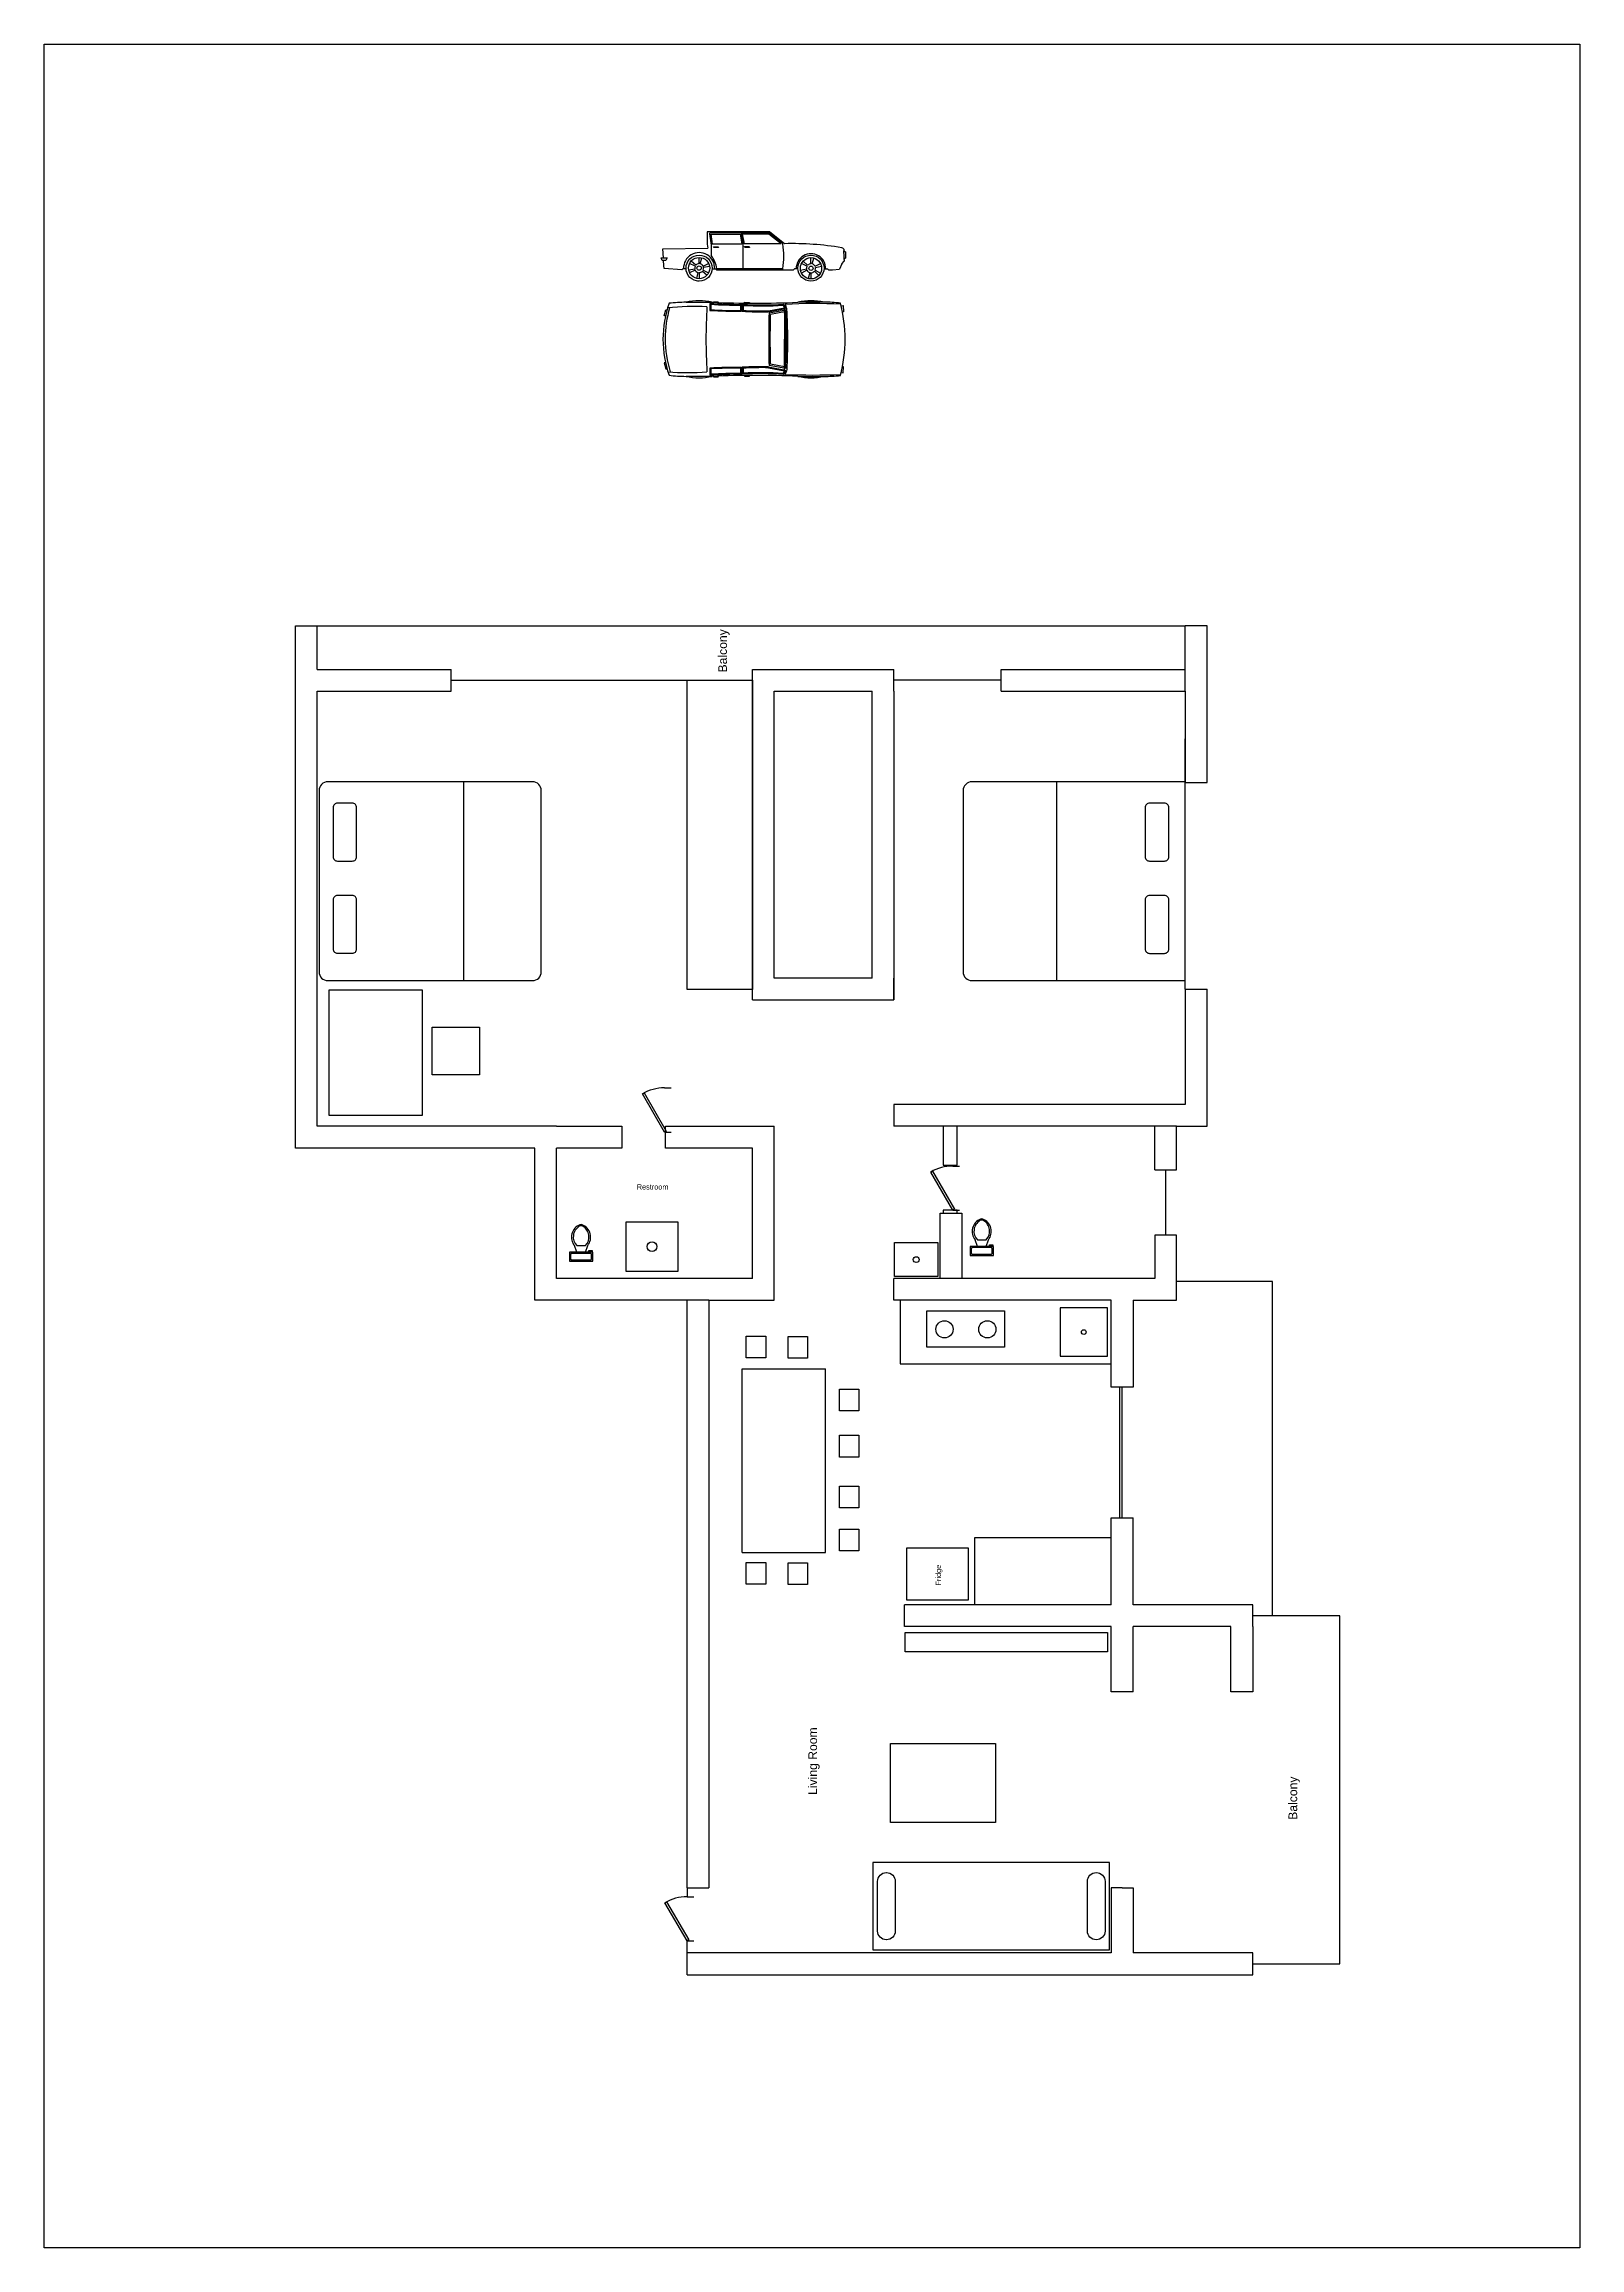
# Model space of a CAD drawing. Header units: inches. Extents: x -9463 to -3695, y -4045 to 9908.
# Drawn here: x -9114 to -5584, y -2508 to 2558 of the extents above; entities that cross this region are included whole.
import ezdxf

# ---------------------------------------------------------------- set-up
doc = ezdxf.new("R2010")
doc.units = ezdxf.units.IN
doc.header["$MEASUREMENT"] = 0
doc.styles.get("Standard").update_dxf_attribs({"font": 'arial.ttf'})

# ---------------------------------------------------------------- blocks, each defined once
blk = doc.blocks.new('*U2')
for p, q in [((0, 0), (0, -6)), ((40, 0), (40, -6))]:
    blk.add_line(p, q)
blk.add_lwpolyline([(0, 0), (34.6, 20), (35.5, 18.5), (0.9, -1.5)], close=True)
blk.add_arc((0, 0), 40, 0, 30)
blk = doc.blocks.new('*U4')
for p, q in [((6, 9.5), (2, 9.5)), ((8, 4), (14, 6)), ((14, 4), (14, -4)), ((8, -4), (14, -6)), ((8, -7), (9.5, -7)), ((8.5, -8), (8, -8)), ((8.5, -10), (8.5, -8)), ((9.5, -10), (8.5, -10)), ((9.5, -7), (9.5, -10))]:
    blk.add_line(p, q)
blk.add_lwpolyline([(8, 10.5), (0, 10.5), (0, -10.5), (8, -10.5)], close=True)
for points in [[(1, 8.5), (1, -8.5)], [(7, -8.5), (7, 8.5)], [(2, -9.5), (6, -9.5)]]:
    blk.add_lwpolyline(points)
for centre, radius, start, end in [((1.9, 8.6), 0.884, 81.9774, 188.2376), ((6.1, 8.6), 0.884, 351.9774, 98.2376), ((21.6, -3.5), 12.2, 22.136, 128.6382), ((21.8, -4.2), 11.3, 31.1605, 133.7396), ((27.9, 0.1), 4, 335.8394, 24.3757), ((29, 0.1), 4, 344.9681, 15.247), ((1.9, -8.6), 0.884, 171.9774, 278.2376), ((6.1, -8.6), 0.884, 261.9774, 8.2376), ((21.6, 3.6), 12.2, 231.5766, 338.079), ((21.8, 4.2), 11.3, 226.4753, 329.0544)]:
    blk.add_arc(centre, radius, start, end)
blk = doc.blocks.new('*U116')
for p, q in [((0, 0), (0, -6)), ((40, 0), (40, -6))]:
    blk.add_line(p, q)
blk.add_lwpolyline([(0, 0), (34.6, 20), (35.5, 18.5), (0.9, -1.5)], close=True)
blk.add_arc((0, 0), 40, 0, 30)

msp = doc.modelspace()

# ---------------------------------------------------------------- linework, layer by layer
for p, q in [((-7691.67929, 2086.58873), (-7588.67677, 2088.26227)), ((-7690.37896, 2066.39902), (-7691.67929, 2086.58873)), ((-7565.65722, 2125.85689), (-7589.67605, 2125.85689)), ((-7584.49534, 2121.01464), (-7580.53686, 2095.05991)), ((-7512.08364, 2123.31618), (-7582.5182, 2123.31618)), ((-7581.54927, 2120.63539), (-7578.26105, 2097.89348)), ((-7581.54927, 2120.63539), (-7514.02029, 2120.63539)), ((-7580.53686, 2095.05991), (-7580.53686, 2095.05991)), ((-7580.53686, 2095.05991), (-7580.53686, 2071.28049)), ((-7510.10393, 2097.89348), (-7578.26105, 2097.89348)), ((-7575.45324, 2091.61805), (-7564.93331, 2091.61805)), ((-7574.86551, 2089.66107), (-7575.45324, 2091.61805)), ((-7563.97653, 2089.66107), (-7574.86551, 2089.66107)), ((-7446.42724, 2125.85689), (-7565.65722, 2125.85689)), ((-7564.93331, 2091.61805), (-7563.97653, 2089.66107)), ((-7514.02029, 2120.63539), (-7510.10393, 2097.89348)), ((-7447.49291, 2123.31618), (-7512.08364, 2123.31618)), ((-7512.08364, 2123.31618), (-7507.65312, 2098.03192)), ((-7448.09788, 2120.91227), (-7509.11867, 2120.91227)), ((-7509.11867, 2120.91227), (-7505.20231, 2098.17036)), ((-7507.62039, 2098.03377), (-7507.65312, 2098.03192)), ((-7507.62039, 2098.03377), (-7507.62039, 2041.21989)), ((-7419.91989, 2098.17036), (-7505.20231, 2098.17036)), ((-7504.18862, 2092.12895), (-7493.66869, 2092.12895)), ((-7503.60089, 2090.17197), (-7504.18862, 2092.12895)), ((-7492.71191, 2090.17197), (-7503.60089, 2090.17197)), ((-7493.66869, 2092.12895), (-7492.71191, 2090.17197)), ((-7419.91989, 2098.17036), (-7448.09788, 2120.91227)), ((-7415.66037, 2098.17036), (-7447.49291, 2123.31618)), ((-7411.9091, 2098.42651), (-7446.42724, 2125.85689)), ((-7276.05877, 2082.08466), (-7271.85154, 2079.95432)), ((-7271.85154, 2079.95432), (-7271.85154, 2069.48458)), ((-7693.56076, 2059.79159), (-7695.80889, 2066.39902)), ((-7695.80889, 2066.39902), (-7681.92338, 2066.39902)), ((-7689.59347, 2059.79159), (-7693.56076, 2059.79159)), ((-7689.21224, 2048.28366), (-7689.95341, 2059.79159)), ((-7684.56824, 2059.79159), (-7689.59347, 2059.79159)), ((-7688.52974, 2041.44), (-7689.21224, 2048.28366)), ((-7648.32188, 2038.31845), (-7688.52974, 2041.44)), ((-7681.92338, 2066.39902), (-7684.56824, 2059.79159)), ((-7646.12544, 2041.05656), (-7648.32188, 2038.31845)), ((-7638.33451, 2041.05656), (-7646.12544, 2041.05656)), ((-7618.41201, 2040.53113), (-7632.27816, 2037.729)), ((-7617.53549, 2047.16724), (-7630.1986, 2053.47342)), ((-7617.53549, 2037.97815), (-7630.1986, 2031.67197)), ((-7616.02619, 2049.40509), (-7626.61774, 2058.7828)), ((-7610.98543, 2032.61934), (-7614.65835, 2018.95801)), ((-7608.30942, 2052.87951), (-7608.30942, 2067.02596)), ((-7608.30942, 2032.26589), (-7608.30942, 2018.11943)), ((-7605.6334, 2052.52605), (-7601.96049, 2066.18738)), ((-7600.59264, 2035.7403), (-7590.00109, 2026.36259)), ((-7599.08334, 2047.16724), (-7586.42023, 2053.47342)), ((-7599.08334, 2037.97815), (-7586.42023, 2031.67197)), ((-7598.20683, 2044.61427), (-7584.34067, 2047.41639)), ((-7578.41118, 2041.05656), (-7570.62025, 2041.05656)), ((-7570.62025, 2041.05656), (-7568.42381, 2038.31845)), ((-7568.42381, 2038.31845), (-7391.23108, 2038.31845)), ((-7507.62039, 2041.21989), (-7568.00361, 2041.2199)), ((-7414.80449, 2038.31845), (-7515.75035, 2038.31845)), ((-7415.66037, 2041.21989), (-7507.62039, 2041.21989)), ((-7389.03464, 2041.05656), (-7391.23108, 2038.31845)), ((-7381.24371, 2041.05656), (-7389.03464, 2041.05656)), ((-7361.32939, 2040.12788), (-7375.19554, 2037.32575)), ((-7360.45287, 2046.764), (-7373.11598, 2053.07017)), ((-7360.45287, 2037.5749), (-7373.11598, 2031.26873)), ((-7358.94358, 2049.00185), (-7369.53512, 2058.37955)), ((-7353.90281, 2032.21609), (-7357.57573, 2018.55477)), ((-7351.2268, 2052.47626), (-7351.2268, 2066.62272)), ((-7351.2268, 2031.86264), (-7351.2268, 2017.71618)), ((-7348.55079, 2052.12281), (-7344.87787, 2065.78413)), ((-7343.51002, 2035.33705), (-7332.91847, 2025.95935)), ((-7342.00072, 2046.764), (-7329.33761, 2053.07017)), ((-7342.00072, 2037.5749), (-7329.33761, 2031.26873)), ((-7341.12421, 2044.21102), (-7327.25805, 2047.01314)), ((-7321.32038, 2041.05656), (-7313.52945, 2041.05656)), ((-7313.52945, 2041.05656), (-7311.33301, 2038.31845)), ((-7311.33301, 2038.31845), (-7301.62106, 2038.31845)), ((-7271.85154, 2065.62406), (-7275.47605, 2063.2768)), ((-7271.85154, 2069.48458), (-7271.85154, 2065.62406)), ((-7608.37285, 2012.5727), (-7612.04002, 2012.5727))]:
    msp.add_line(p, q)
at = {"color": 7, "true_color": 0xffffff}
for p, q in [((-7301.62106, 2038.31845), (-7285.74365, 2040.24488)), ((-7280.70737, 2052.61954), (-7285.74365, 2040.24488)), ((-7280.70737, 2052.61954), (-7274.89978, 2058.73693)), ((-7688.61998, 1933.16874), (-7684.99057, 1946.8366)), ((-7685.56897, 1932.6312), (-7688.61998, 1933.16874)), ((-7684.99057, 1946.8366), (-7682.17585, 1946.50501)), ((-7504.18862, 1961.95456), (-7504.18862, 1964.06982)), ((-7504.18862, 1964.06982), (-7492.64749, 1963.86986)), ((-7492.64749, 1963.86986), (-7492.76184, 1961.87025)), ((-7448.85141, 1944.35454), (-7412.00161, 1951.22641)), ((-7448.7749, 1942.24156), (-7409.43898, 1949.57704)), ((-7409.37632, 1946.32065), (-7447.63161, 1939.09345)), ((-7411.9091, 1942.307), (-7444.25106, 1936.19996)), ((-7281.99718, 1955.57733), (-7277.0721, 1956.28486)), ((-7276.25904, 1942.16672), (-7278.97718, 1941.6072)), ((-7277.0721, 1956.28486), (-7276.25904, 1942.16672)), ((-7685.56897, 1825.32618), (-7688.61998, 1824.78864)), ((-7688.61998, 1824.78864), (-7684.99057, 1811.12077)), ((-7684.99057, 1811.12077), (-7682.17585, 1811.45237)), ((-7504.18862, 1796.00281), (-7504.18862, 1793.88756)), ((-7504.18862, 1793.88756), (-7492.64749, 1794.08752)), ((-7492.64749, 1794.08752), (-7492.76184, 1796.08713)), ((-7448.85141, 1813.60283), (-7412.00161, 1806.73097)), ((-7448.7749, 1815.71582), (-7409.43898, 1808.38033)), ((-7409.37632, 1811.63673), (-7447.63161, 1818.86392)), ((-7411.9091, 1815.65038), (-7444.25106, 1821.75742)), ((-7281.99718, 1802.38005), (-7277.0721, 1801.67251)), ((-7276.25904, 1815.79066), (-7278.97718, 1816.35017)), ((-7277.0721, 1801.67251), (-7276.25904, 1815.79066))]:
    msp.add_line(p, q, dxfattribs=at)
at = {"color": 251, "true_color": 0x636466}
for p in [(-7411.9091, 1949.11641), (-7411.9091, 1808.84097)]:
    msp.add_line(p, (-7411.9091, 1878.97869), dxfattribs=at)
at = {"color": 61, "linetype": 'ByBlock', "true_color": 0xe5e878}
for p, q in [((-8535.99677, 1120.26053), (-8535.99677, 1220.26053)), ((-8535.99677, 1220.26053), (-8485.99677, 1220.26053)), ((-8485.99677, 1220.26053), (-6490.99677, 1220.26053)), ((-8485.99677, 1120.26053), (-8485.99677, 1220.26053)), ((-6490.99677, 1070.26053), (-6490.99677, 1220.26053)), ((-6440.99677, 1220.26053), (-6490.99677, 1220.26053)), ((-6440.99677, 1120.26053), (-6440.99677, 1220.26053)), ((-8535.99677, 20.26053), (-8535.99677, 1120.26053)), ((-8485.99677, 1120.26053), (-8178.30896, 1120.26053)), ((-8178.30896, 1070.26053), (-8178.30896, 1120.26053)), ((-7485.99677, 1120.26053), (-7160.99677, 1120.26053)), ((-7485.99677, 1070.26053), (-7485.99677, 1120.26053)), ((-7160.99677, 1070.26053), (-7160.99677, 1120.26053)), ((-6914.23087, 1120.26053), (-6490.99677, 1120.26053)), ((-6914.23087, 1070.26053), (-6914.23087, 1120.26053)), ((-6440.99677, 860.60447), (-6440.99677, 1120.26053)), ((-8485.99677, 70.26053), (-8485.99677, 1070.26053)), ((-8485.99677, 1070.26053), (-8178.30896, 1070.26053)), ((-8178.30896, 1095.26053), (-7636.1971, 1095.26053)), ((-7485.99677, 360.67578), (-7485.99677, 1070.26053)), ((-7435.99677, 1070.26053), (-7210.99677, 1070.26053)), ((-7435.99677, 410.67578), (-7435.99677, 1070.26053)), ((-7210.99677, 410.67578), (-7210.99677, 1070.26053)), ((-6914.23087, 1095.26053), (-7160.99677, 1095.26053)), ((-7160.99677, 1070.26053), (-7160.99677, 360.67578)), ((-6914.23087, 1070.26053), (-6490.99677, 1070.26053)), ((-6490.99677, 1070.26053), (-6490.99677, 860.60447)), ((-6490.99677, 860.60447), (-6490.99677, 960.60447)), ((-8149.23151, 404.98492), (-8149.23151, 861.95417)), ((-6786.29518, 404.98492), (-6786.29518, 861.95417)), ((-6490.99677, 860.60447), (-6440.99677, 860.60447)), ((-6490.99677, 385.63781), (-6490.99677, 860.60447)), ((-7210.99677, 410.67578), (-7435.99677, 410.67578)), ((-7160.99677, 360.67578), (-7160.99677, 410.67578)), ((-7485.99677, 360.67578), (-7160.99677, 360.67578)), ((-6490.99677, 385.63781), (-6490.99677, 120.26053)), ((-6490.99677, 385.63781), (-6440.99677, 385.63781)), ((-6440.99677, 120.26053), (-6440.99677, 385.63781)), ((-6490.99677, 120.26053), (-7160.99677, 120.26053)), ((-7160.99677, 120.26053), (-7160.99677, 70.26053)), ((-6440.99677, 70.26053), (-6440.99677, 120.26053)), ((-7985.99677, 70.26053), (-8485.99677, 70.26053)), ((-7935.99677, 70.26053), (-7985.99677, 70.26053)), ((-7935.99677, 70.26053), (-7785.99677, 70.26053)), ((-7785.99677, 70.26053), (-7785.99677, 20.26053)), ((-7685.99677, 70.26053), (-7435.99677, 70.26053)), ((-7685.99677, 20.26053), (-7685.99677, 70.26053)), ((-7435.99677, -329.73947), (-7435.99677, 70.26053)), ((-6560.99677, 70.26053), (-7160.99677, 70.26053)), ((-6510.99677, 70.26053), (-6560.99677, 70.26053)), ((-6560.99677, -29.73947), (-6560.99677, 70.26053)), ((-6510.99677, -29.73947), (-6510.99677, 70.26053)), ((-6510.99677, 70.26053), (-6440.99677, 70.26053)), ((-7985.99677, 20.26053), (-8535.99677, 20.26053)), ((-7985.99677, -329.73947), (-7985.99677, 20.26053)), ((-7935.99677, -279.73947), (-7935.99677, 20.26053)), ((-7785.99677, 20.26053), (-7935.99677, 20.26053)), ((-7485.99677, 20.26053), (-7685.99677, 20.26053)), ((-7485.99677, -279.73947), (-7485.99677, 20.26053)), ((-6560.99677, -29.73947), (-6510.99677, -29.73947)), ((-6535.99677, -179.73947), (-6535.99677, -29.73947)), ((-7054.67608, -279.73947), (-7054.67608, -129.73947)), ((-7054.67608, -129.73947), (-7004.67608, -129.73947)), ((-7004.67608, -129.73947), (-7004.67608, -279.73947)), ((-6510.99677, -179.73947), (-6560.99677, -179.73947)), ((-6560.99677, -179.73947), (-6560.99677, -279.73947)), ((-6510.99677, -279.73947), (-6510.99677, -179.73947)), ((-7635.99677, -279.73947), (-7935.99677, -279.73947)), ((-7585.99677, -279.73947), (-7635.99677, -279.73947)), ((-7485.99677, -279.73947), (-7585.99677, -279.73947)), ((-6610.99677, -279.73947), (-7160.99677, -279.73947)), ((-7160.99677, -329.73947), (-7160.99677, -279.73947)), ((-6560.99677, -279.73947), (-6610.99677, -279.73947)), ((-6510.99677, -329.73947), (-6510.99677, -279.73947)), ((-6290.51005, -286.73941), (-6510.99677, -286.73941)), ((-6290.51005, -1054.73947), (-6290.51005, -286.73941)), ((-7635.99677, -329.73947), (-7985.99677, -329.73947)), ((-7635.99677, -1029.73947), (-7635.99677, -329.73947)), ((-7585.99677, -329.73947), (-7635.99677, -329.73947)), ((-7585.99677, -329.73947), (-7585.99677, -1679.73947)), ((-7585.99677, -329.73947), (-7435.99677, -329.73947)), ((-6660.99677, -329.73947), (-7160.99677, -329.73947)), ((-7146.38248, -329.73947), (-7146.38248, -475.85926)), ((-6660.99677, -529.73947), (-6660.99677, -329.73947)), ((-6610.99677, -329.73947), (-6610.99677, -529.73947)), ((-6610.99677, -329.73947), (-6510.99677, -329.73947)), ((-7509.53492, -909.02869), (-7509.53492, -487.16274)), ((-7509.53492, -487.16274), (-7317.57427, -487.16274)), ((-7317.57427, -909.02869), (-7317.57427, -487.16274)), ((-7146.38248, -475.85926), (-6660.99677, -475.85926)), ((-6610.99677, -529.73947), (-6660.99677, -529.73947)), ((-6641.36152, -829.73947), (-6641.36152, -529.73947)), ((-6635.99677, -829.73947), (-6635.99677, -529.73947)), ((-6660.99677, -1029.73947), (-6660.99677, -829.73947)), ((-6660.99677, -829.73947), (-6610.99677, -829.73947)), ((-6610.99677, -1029.73947), (-6610.99677, -829.73947)), ((-7509.53492, -909.02869), (-7317.57427, -909.02869)), ((-6974.3692, -874.69418), (-6660.99677, -874.69418)), ((-6974.3692, -1029.73947), (-6974.3692, -874.69418)), ((-7635.99677, -1679.73947), (-7635.99677, -1029.73947)), ((-6660.99677, -1029.73947), (-7135.99677, -1029.73947)), ((-7135.99677, -1079.73947), (-7135.99677, -1029.73947)), ((-6335.99677, -1029.73947), (-6610.99677, -1029.73947)), ((-6335.99677, -1079.73947), (-6335.99677, -1029.73947)), ((-6135.99677, -1054.73947), (-6335.99677, -1054.73947)), ((-6135.99677, -1854.73947), (-6135.99677, -1054.73947)), ((-6660.99677, -1079.73947), (-7135.99677, -1079.73947)), ((-6660.99677, -1229.73947), (-6660.99677, -1079.73947)), ((-6385.99677, -1079.73947), (-6610.99677, -1079.73947)), ((-6610.99677, -1229.73947), (-6610.99677, -1079.73947)), ((-6385.99677, -1229.73947), (-6385.99677, -1079.73947)), ((-6335.99677, -1079.73947), (-6335.99677, -1229.73947)), ((-6610.99677, -1229.73947), (-6660.99677, -1229.73947)), ((-6335.99677, -1229.73947), (-6385.99677, -1229.73947)), ((-7635.99677, -1679.73947), (-7635.99677, -1679.73947)), ((-7635.99677, -1679.73947), (-7585.99677, -1679.73947)), ((-7635.99677, -1679.73947), (-7635.99677, -1700.6528)), ((-6635.99677, -1679.73947), (-6660.99677, -1679.73947)), ((-6660.99677, -1679.73947), (-6660.99677, -1829.73947)), ((-6635.99677, -1679.73947), (-6610.99677, -1679.73947)), ((-6610.99677, -1679.73947), (-6610.99677, -1829.73947)), ((-7635.99677, -1829.73947), (-7635.99677, -1802.2528)), ((-6660.99677, -1829.73947), (-7635.99677, -1829.73947)), ((-7635.99677, -1879.73947), (-7635.99677, -1829.73947)), ((-6335.99677, -1829.73947), (-6610.99677, -1829.73947)), ((-6335.99677, -1879.73947), (-6335.99677, -1829.73947)), ((-6335.99677, -1854.73947), (-6135.99677, -1854.73947)), ((-7635.99677, -1879.73947), (-6635.99677, -1879.73947)), ((-6635.99677, -1879.73947), (-6335.99677, -1879.73947))]:
    msp.add_line(p, q, dxfattribs=at)
at = {"color": 61, "true_color": 0xe5e878}
for p, q in [((-7047.64011, 70.26053), (-7047.64011, -18.80673)), ((-7015.5395, 70.26053), (-7047.64011, 70.26053)), ((-7047.64011, 70.26053), (-7047.64011, -18.80673)), ((-7015.5395, -18.80673), (-7015.5395, 70.26053)), ((-7047.64011, -18.80673), (-7015.5395, -18.80673)), ((-7015.5395, -122.90497), (-7047.64011, -122.90497)), ((-7047.64011, -122.90497), (-7047.64011, -129.73947)), ((-7047.64011, -129.73947), (-7015.5395, -129.73947)), ((-7015.5395, -129.73947), (-7015.5395, -122.90497))]:
    msp.add_line(p, q, dxfattribs=at)
msp.add_lwpolyline([(-9113.92914, 2557.50432), (-5583.89717, 2557.50432), (-5583.89717, -2507.69353), (-9113.92914, -2507.69353)], close=True)
at = {"color": 7, "true_color": 0xffffff}
for points in [[(-7575.45324, 1964.07615), (-7575.45324, 1965.02875), (-7564.25432, 1964.88292), (-7564.03541, 1963.55222)], [(-7575.45324, 1793.88123), (-7575.45324, 1792.92863), (-7564.25432, 1793.07446), (-7564.03541, 1794.40516)]]:
    msp.add_lwpolyline(points, dxfattribs=at)
at = {"color": 254, "linetype": 'ByBlock', "true_color": 0xddb3d4}
msp.add_lwpolyline([(-7485.99677, 1095.26053), (-7485.99677, 384.95039), (-7636.1971, 384.95039), (-7636.1971, 1095.26053)], close=True, dxfattribs=at)
at = {"linetype": 'ByBlock'}
for points in [[(-7971.28381, 424.98492), (-7971.28381, 841.95417, 0.4142135624), (-7991.28381, 861.95417), (-8461.76878, 861.95417, 0.4142135624), (-8481.76878, 841.95417), (-8481.76878, 424.98492, 0.4142135624), (-8461.76878, 404.98492), (-7991.28381, 404.98492, 0.4142135624)], [(-6490.99677, 404.98492), (-6490.99677, 861.95417), (-6981.48174, 861.95417, 0.4142135624), (-7001.48174, 841.95417), (-7001.48174, 424.98492, 0.4142135624), (-6981.48174, 404.98492)], [(-8395.4717, 689.74349), (-8395.4717, 802.76414, 0.4142135624), (-8405.4717, 812.76414), (-8439.6739, 812.76414, 0.4142135624), (-8449.6739, 802.76414), (-8449.6739, 689.74349, 0.4142135624), (-8439.6739, 679.74349), (-8405.4717, 679.74349, 0.4142135624)], [(-6528.76379, 689.74349), (-6528.76379, 802.76414, 0.4142135624), (-6538.76379, 812.76414), (-6572.96598, 812.76414, 0.4142135624), (-6582.96598, 802.76414), (-6582.96598, 689.74349, 0.4142135624), (-6572.96598, 679.74349), (-6538.76379, 679.74349, 0.4142135624)], [(-8395.4717, 477.72887), (-8395.4717, 590.74952, 0.4142135624), (-8405.4717, 600.74952), (-8439.6739, 600.74952, 0.4142135624), (-8449.6739, 590.74952), (-8449.6739, 477.72887, 0.4142135624), (-8439.6739, 467.72887), (-8405.4717, 467.72887, 0.4142135624)], [(-6528.76379, 477.67603), (-6528.76379, 590.69668, 0.4142135624), (-6538.76379, 600.69668), (-6572.96598, 600.69668, 0.4142135624), (-6582.96598, 590.69668), (-6582.96598, 477.67603, 0.4142135624), (-6572.96598, 467.67603), (-6538.76379, 467.67603, 0.4142135624)], [(-7198.14282, -1779.34606), (-7198.14282, -1665.21351, -0.4142135624), (-7178.14282, -1645.21351), (-7177.64326, -1645.21351, -0.4142135624), (-7157.64326, -1665.21351), (-7157.64326, -1779.34606, -0.4142135624), (-7177.64326, -1799.34606), (-7178.14282, -1799.34606, -0.4142135624)], [(-6715.96052, -1779.34606), (-6715.96052, -1665.21351, -0.4142135624), (-6695.96052, -1645.21351), (-6695.46096, -1645.21351, -0.4142135624), (-6675.46096, -1665.21351), (-6675.46096, -1779.34606, -0.4142135624), (-6695.46096, -1799.34606), (-6695.96052, -1799.34606, -0.4142135624)]]:
    msp.add_lwpolyline(points, format="xyb", close=True, dxfattribs=at)
at = {"color": 143, "linetype": 'ByBlock', "true_color": 0x7aafdf}
for points in [[(-8459.00603, 95.02563), (-8459.00603, 383.47183), (-8244.96833, 383.47183), (-8244.96833, 95.02563)], [(-8221.76078, 188.58165), (-8221.76078, 298.31925), (-8113.06452, 298.31925), (-8113.06452, 188.58165)], [(-7168.48827, -1529.72527), (-7168.48827, -1348.32909), (-6926.80175, -1348.32909), (-6926.80175, -1529.72527)]]:
    msp.add_lwpolyline(points, close=True, dxfattribs=at)
at = {"color": 6, "linetype": 'ByBlock'}
for points in [[(-7776.23006, -263.32637), (-7776.23006, -149.53485), (-7657.01889, -149.53485), (-7657.01889, -263.32637)], [(-7159.27262, -275.3543), (-7159.27262, -197.13842), (-7059.38398, -197.13842), (-7059.38398, -275.3543)], [(-6669.81208, -458.18211), (-6669.81208, -347.26004), (-6778.46983, -347.26004), (-6778.46983, -458.18211)]]:
    msp.add_lwpolyline(points, close=True, dxfattribs=at)
at = {"color": 3, "linetype": 'ByBlock'}
for points in [[(-7085.33219, -437.73164), (-7085.33219, -353.78666), (-6906.08476, -353.78666), (-6906.08476, -437.73164)], [(-7130.76586, -1018.8791), (-7130.76586, -898.38161), (-6990.28722, -898.38161), (-6990.28722, -1018.8791)]]:
    msp.add_lwpolyline(points, close=True, dxfattribs=at)
at = {"color": 7, "linetype": 'ByBlock', "true_color": 0xffffff}
for points in [[(-7500.13134, -461.79893), (-7500.13134, -411.79893), (-7455.21925, -411.79893), (-7455.21925, -461.79893)], [(-7403.8816, -463.03704), (-7403.8816, -413.03704), (-7358.9695, -413.03704), (-7358.9695, -463.03704)], [(-7285.87265, -584.05673), (-7285.87265, -534.05673), (-7240.96056, -534.05673), (-7240.96056, -584.05673)], [(-7285.87265, -690.05673), (-7285.87265, -640.05673), (-7240.96056, -640.05673), (-7240.96056, -690.05673)], [(-7285.87265, -807.05673), (-7285.87265, -757.05673), (-7240.96056, -757.05673), (-7240.96056, -807.05673)], [(-7285.87265, -905.55673), (-7285.87265, -855.55673), (-7240.96056, -855.55673), (-7240.96056, -905.55673)], [(-7500.13134, -982.23112), (-7500.13134, -932.23112), (-7455.21925, -932.23112), (-7455.21925, -982.23112)], [(-7403.8816, -982.77337), (-7403.8816, -932.77337), (-7358.9695, -932.77337), (-7358.9695, -982.77337)]]:
    msp.add_lwpolyline(points, close=True, dxfattribs=at)
at = {"linetype": 'ByBlock'}
for points in [[(-7134.53895, -1137.9614), (-7134.53895, -1093.09973), (-6670.0902, -1093.09973), (-6670.0902, -1137.9614)], [(-6665.03315, -1822.21517), (-6665.03315, -1622.01217), (-7209.23367, -1622.01217), (-7209.23367, -1822.21517)]]:
    msp.add_lwpolyline(points, close=True, dxfattribs=at)
for centre, radius in [((-7608.37285, 2042.5727), 30), ((-7608.37285, 2042.5727), 30), ((-7608.37285, 2042.5727), 30), ((-7608.30942, 2042.5727), 24.45327), ((-7608.30942, 2042.5727), 4.96297), ((-7351.28205, 2042.5727), 30), ((-7351.28205, 2042.5727), 30), ((-7351.28205, 2042.5727), 30), ((-7351.2268, 2042.16945), 24.45327), ((-7351.2268, 2042.16945), 4.96297)]:
    msp.add_circle(centre, radius)
at = {"color": 6, "linetype": 'ByBlock'}
for centre, radius in [((-7716.62448, -206.43061), 11.01204), ((-7109.3283, -236.24636), 6.72249), ((-6724.14096, -402.72107), 5.40589)]:
    msp.add_circle(centre, radius, dxfattribs=at)
at = {"color": 3, "linetype": 'ByBlock'}
for centre in [(-7044.48196, -396.45036), (-6945.87085, -396.45036)]:
    msp.add_circle(centre, 19.72223, dxfattribs=at)
for centre, radius, start, end in [((-7608.30942, 2042.5727), 35.73797, 357.47642149, 182.29589326), ((-7409.73536, 2111.82919), 180.48664, 175.54238895, 187.50278127), ((-7582.5182, 2121.31618), 2, 90, 188.67162124), ((-7638.87709, 2069.69513), 225.02565, 352.730177, 7.269823), ((-7283.6707, 2080.08269), 10, 38.06433874, 71.82720929), ((-7608.30942, 2042.5727), 10.30681, 153.52689205, 191.42468668), ((-7608.30942, 2042.5727), 10.30681, 206.47310795, 254.95157873), ((-7608.30942, 2042.5727), 10.30681, 90, 138.47847078), ((-7608.30942, 2042.5727), 10.30681, 270, 318.47847078), ((-7608.30942, 2042.5727), 10.30681, 26.47310795, 74.95157873), ((-7608.30942, 2042.5727), 10.30681, 333.52689205, 11.42468668), ((-7621.81354, 2036.42783), 54.02289, 5.08907418, 40.17664001), ((-7351.28205, 2041.87935), 33.86713, 358.60787924, 181.39212076), ((-7351.2268, 2042.16945), 10.30681, 153.52689205, 191.42468668), ((-7351.2268, 2042.16945), 10.30681, 206.47310795, 254.95157873), ((-7351.2268, 2042.16945), 10.30681, 90, 138.47847078), ((-7351.2268, 2042.16945), 10.30681, 270, 318.47847078), ((-7351.2268, 2042.16945), 10.30681, 26.47310795, 74.95157873), ((-7351.2268, 2042.16945), 10.30681, 333.52689205, 11.42468668), ((-7619.91795, 1401.69666), 552.70048, 86.92584975, 96.3347022), ((-7632.56367, 2359.15935), 556.73245, 265.09484357, 274.35604449)]:
    msp.add_arc(centre, radius, start, end)
at = {"color": 7, "true_color": 0xffffff}
for centre, radius, start, end in [((-7395.53633, 1380.61873), 718.22909, 80.78762307, 91.30622941), ((-7153.3388, 2076.47389), 122.84816, 175.43651331, 188.30144958), ((-7422.20033, 1875.57098), 269.47895, 161.36691406, 179.27544469), ((-7417.32296, 1876.66569), 269.47895, 163.87159616, 179.27544469), ((-7628.36158, 1507.65353), 456.67498, 91.25614308, 96.18386052), ((-7608.39201, 1823.67932), 143.70172, 77.95778173, 102.04221827), ((-7608.39201, 10773.41996), 8809.25222, 269.805002919, 270.194997081), ((-6383.50219, 1878.81846), 1209.09029, 176.45394072, 183.54605928), ((-7514.85483, 1952.8656), 69.18229, 172.83157983, 186.31411012), ((-7511.83233, 3388.48978), 1445.01695, 267.15250499, 270.04325495), ((-7487.25748, 3837.87205), 1878.83986, 267.06388145, 269.29004648), ((-7512.47166, 1952.30947), 69.18229, 174.15729782, 184.60658805), ((-7519.34162, 3190.59051), 1245.386, 267.14232838, 270.30542619), ((-7486.66667, 3835.80745), 1878.83986, 267.11307301, 269.21100765), ((-7479.82745, 3978.21235), 2016.40496, 267.19764395, 272.80235605), ((-7661.54249, 1953.2378), 149.05529, 356.91737697, 1.50235163), ((-7642.29359, 1953.03339), 131.89908, 355.84350961, 2.6694411), ((-7362.17951, 1951.3278), 147.15277, 176.91242212, 183.08757788), ((-7465.02426, 2668.32044), 710.43637, 266.44155592, 274.10186089), ((-7465.30182, 2652.48567), 710.43637, 266.46398355, 271.33299481), ((-7432.01496, 1951.22372), 75.38563, 175.63186266, 184.43611342), ((-7465.3134, 2666.16702), 710.43637, 266.62142465, 274.03619815), ((-7465.37832, 2654.59866), 710.43637, 266.62722418, 271.33299481), ((-7432.01496, 1951.22372), 75.38563, 173.9648099, 173.9841915), ((2116.57557, 1790.51008), 9565.36125, 179.10996119, 179.470072256), ((-14977.10755, 2005.86386), 7533.17861, 359.034892338, 359.470143416), ((-7429.87683, 1945.79973), 18.68079, 16.88759576, 38.75082539), ((-7427.94787, 1947.04858), 18.68079, 7.7789209, 42.6447056), ((-8581.01959, 1877.52038), 1170.9042, 0.07135941, 3.17181923), ((-7344.14107, 724.5525), 1236.46886, 87.16366432, 93.08857805), ((-7425.83283, 1947.51349), 19.08679, 3.9548867, 37.85087674), ((-8568.00863, 1877.77525), 1160.65813, 0.05940748, 3.38570701), ((-8618.74708, 1874.95065), 1214.20529, 356.91273539, 3.4883615), ((-7351.26288, 1823.67932), 143.70172, 77.95778173, 102.04221827), ((-7351.26288, -14392.72913), 16357.00949, 89.87774162, 90.105017737), ((-7317.51032, 1699.44511), 264.80051, 82.64427072, 90.81612959), ((-7617.36033, 1875.76855), 344.72871, 0.53354959, 14.49737115), ((-7422.20033, 1882.38639), 269.47895, 180.72455531, 198.63308594), ((-7417.32296, 1883.4811), 269.47895, 180.72455531, 197.14677251), ((2116.57557, 1967.4473), 9565.36125, 180.529927744, 180.89003881), ((-14977.10755, 1752.09352), 7533.17861, 0.529856584, 0.965107662), ((-8581.01959, 1880.437), 1170.9042, 356.82818077, 359.92864059), ((-8568.00863, 1880.18212), 1160.65813, 356.61429299, 359.94059252), ((-7617.36033, 1882.18882), 344.72871, 345.50262885, 359.46645041), ((-7628.36158, 2250.30385), 456.67498, 263.81613948, 268.74385692), ((-7608.39201, -7015.46259), 8809.25222, 89.805002919, 90.194997081), ((-7608.39201, 1934.27806), 143.70172, 257.95778173, 282.04221827), ((-7514.85483, 1805.09178), 69.18229, 173.68588988, 187.16842017), ((-7511.83233, 369.4676), 1445.01695, 89.95674505, 92.84749501), ((-7487.25748, -79.91467), 1878.83986, 90.70995352, 92.93611855), ((-7512.47166, 1805.64791), 69.18229, 175.39341195, 185.84270218), ((-7519.34162, 567.36686), 1245.386, 89.69457381, 92.85767162), ((-7486.66667, -77.85008), 1878.83986, 90.78899235, 92.88692699), ((-7479.82745, -220.25498), 2016.40496, 87.19764395, 92.80235605), ((-7661.54249, 1804.71958), 149.05529, 358.49764837, 3.08262303), ((-7642.29359, 1804.92398), 131.89908, 357.3305589, 4.15649039), ((-7362.17951, 1806.62958), 147.15277, 176.91242212, 183.08757788), ((-7465.30182, 1105.47171), 710.43637, 88.66700519, 93.53601645), ((-7465.02426, 1089.63693), 710.43637, 85.89813911, 93.55844408), ((-7432.01496, 1806.73365), 75.38563, 175.56388658, 184.36813734), ((-7465.3134, 1091.79036), 710.43637, 85.96380185, 93.37857535), ((-7465.37832, 1103.35872), 710.43637, 88.66700519, 93.37277582), ((-7432.01496, 1806.73365), 75.38563, 186.0158085, 186.0351901), ((-7429.87683, 1812.15765), 18.68079, 321.24917461, 343.11240424), ((-7427.94787, 1810.9088), 18.68079, 317.3552944, 352.2210791), ((-7431.28973, 1813.40968), 25.28095, 323.23307416, 351.23511234), ((-7347.50343, 3209.27991), 1412.43211, 267.42183945, 272.61796274), ((-7351.26288, 1934.27806), 143.70172, 257.95778173, 282.04221827), ((-7351.26288, 18150.68651), 16357.00949, 269.894982263, 270.122258379), ((-7317.51032, 2058.51227), 264.80051, 269.18387041, 277.35572928)]:
    msp.add_arc(centre, radius, start, end, dxfattribs=at)

# ---------------------------------------------------------------- block references
at = {"linetype": 'ByBlock', "xscale": 2.54, "yscale": 2.54, "zscale": 2.54, "rotation": 90.00000000000018}
for name, p in [('*U2', (-7687.88419, 56.89178)), ('*U116', (-7025.34486, -122.90497)), ('*U4', (-6958.70313, -226.48647)), ('*U4', (-7879.57361, -239.59618)), ('*U2', (-7635.99677, -1802.2528))]:
    msp.add_blockref(name, p, dxfattribs=at)

# ---------------------------------------------------------------- texts
at = {"linetype": 'ByBlock', "char_height": 20, "attachment_point": 1, "rotation": 90}
for insert in [(-7564.43174, 1113.2052), (-6253.75677, -1523.70402)]:
    msp.add_mtext_dynamic_manual_height_columns('Balcony', width=1109.3835761, gutter_width=12.5, heights=[0], dxfattribs=dict(at, insert=insert))
at = {"char_height": 0.2, "attachment_point": 1}
for width, insert in [(220.430345, (-7832.64247, -25.07974)), (130.1335933, (-7805.1994, -79.9274)), (140.7567575, (-7790.14991, -56.92676))]:
    msp.add_mtext_dynamic_manual_height_columns('Restroom', width=width, gutter_width=1, heights=[0], dxfattribs=dict(at, insert=insert))
at = {"color": 1, "linetype": 'ByBlock', "insert": (-7751.5922, -63.11269), "char_height": 12, "attachment_point": 1}
msp.add_mtext_dynamic_manual_height_columns('{\\C256;Restroom}', width=63.5357362, gutter_width=12.5, heights=[0], dxfattribs=at)
at = {"color": 1, "linetype": 'ByBlock', "insert": (-7064.59874, -985.12773), "char_height": 12, "attachment_point": 1, "rotation": 90}
msp.add_mtext_dynamic_manual_height_columns('{\\C256;Fridge}', width=63.5357362, gutter_width=12.5, heights=[0], dxfattribs=at)
at = {"color": 51, "linetype": 'ByBlock', "true_color": 0xf8f6b0, "insert": (-7357.40119, -1466.53768), "char_height": 20, "attachment_point": 1, "rotation": 90}
msp.add_mtext_dynamic_manual_height_columns('{\\C256;Living Room}', width=448.4859378, gutter_width=12.5, heights=[0], dxfattribs=at)

doc.saveas('drawing.dxf')
